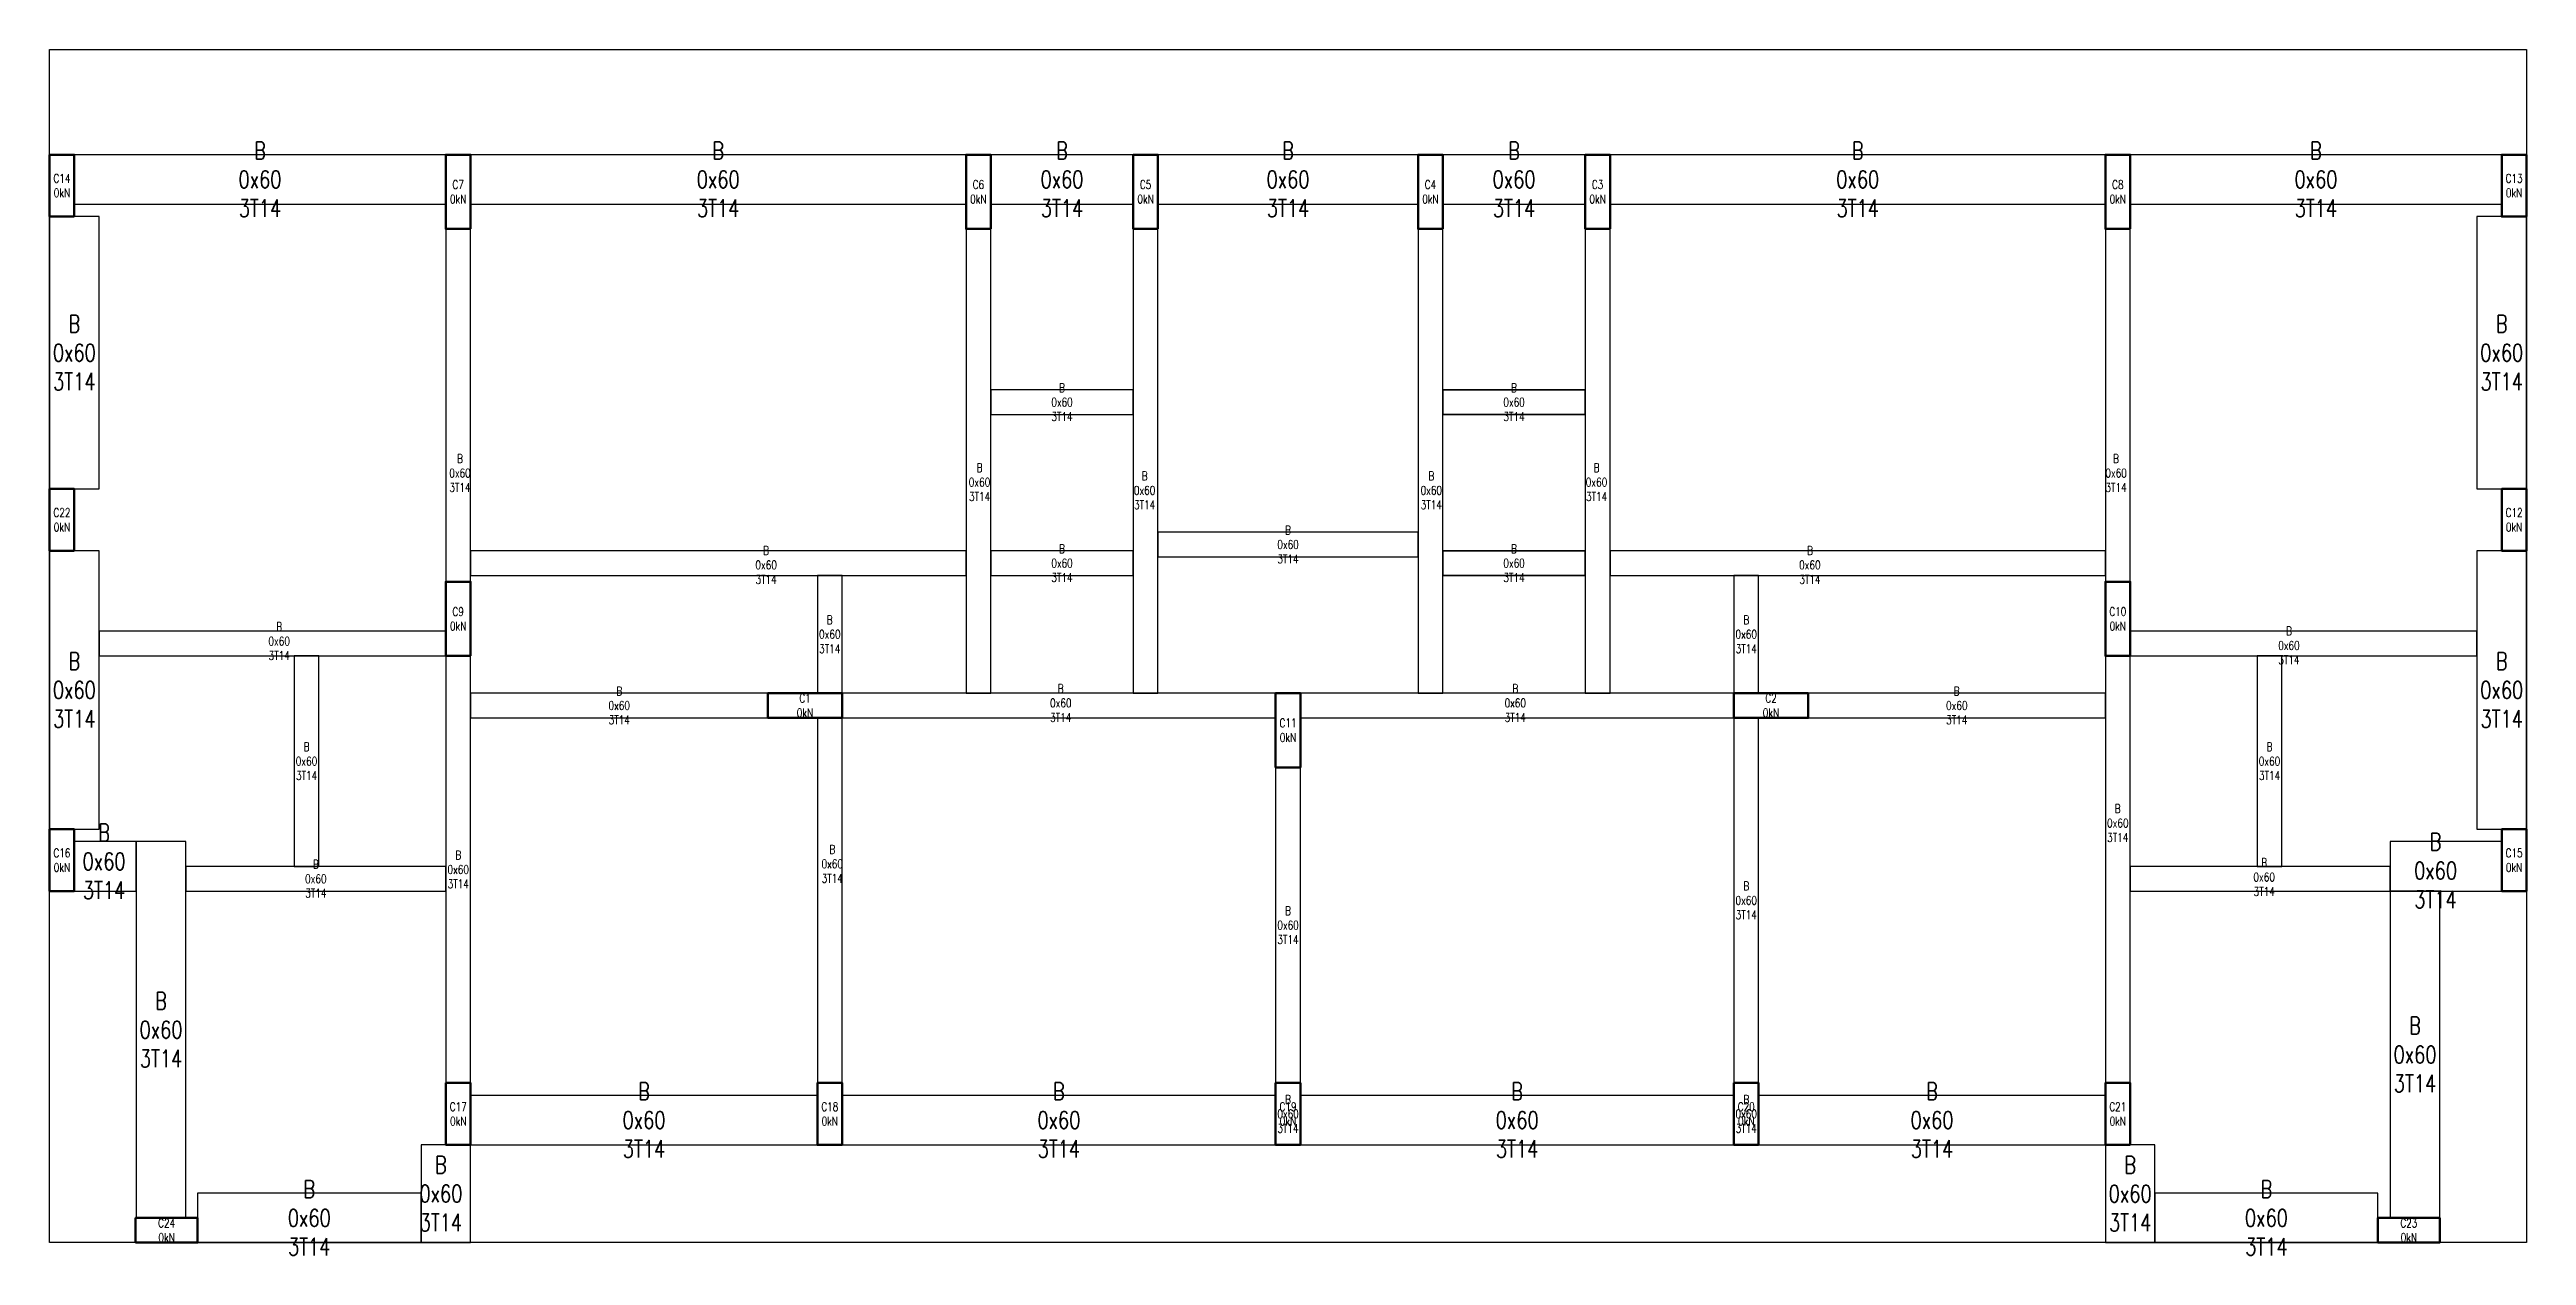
# Model space of a CAD drawing. Header units: metres. Extents: x 3812 to 5031, y 132 to 1341.
# Drawn here: x 4411.52 to 4431.52, y 732.21 to 741.95 of the extents above; entities that cross this region are included whole.
import ezdxf

# ---------------------------------------------------------------- set-up
doc = ezdxf.new("R2010")
doc.units = ezdxf.units.M
doc.header["$LTSCALE"] = 0.5
for name, color, linetype in [('S-DESIGN-BEAM', 7, 'Continuous'), ('S-DESIGN-COL', 7, 'Continuous'), ('S-DESIGN-TXT', 7, 'Continuous'), ('S-SLAB-OUT', 7, 'Continuous'), ('stairs', 7, 'Continuous')]:
    doc.layers.add(name, color=color, linetype=linetype)
doc.styles.get("Standard").update_dxf_attribs({"font": 'romans.shx', "width": 0.75})

msp = doc.modelspace()

# ---------------------------------------------------------------- texts
at = {"layer": 'S-DESIGN-TXT', "color": 7, "attachment_point": 5}
for insert, char_height in [((4413.224, 740.899), 0.14), ((4416.924, 740.899), 0.14), ((4419.7, 740.899), 0.14), ((4421.525, 740.899), 0.14), ((4423.35, 740.899), 0.14), ((4426.125, 740.899), 0.14), ((4429.825, 740.899), 0.14), ((4411.725, 739.499), 0.14), ((4431.325, 739.499), 0.14), ((4419.7, 739.099), 0.07), ((4423.35, 739.099), 0.07), ((4423.35, 739.099), 0.07), ((4414.839, 738.527), 0.07), ((4419.034, 738.453), 0.07), ((4424.016, 738.453), 0.07), ((4428.211, 738.527), 0.07), ((4420.367, 738.387), 0.07), ((4422.682, 738.387), 0.07), ((4421.525, 737.949), 0.07), ((4417.311, 737.784), 0.07), ((4419.7, 737.799), 0.07), ((4419.7, 737.799), 0.07), ((4423.35, 737.799), 0.07), ((4423.35, 737.799), 0.07), ((4425.739, 737.784), 0.07), ((4413.379, 737.169), 0.07), ((4417.825, 737.224), 0.07), ((4425.225, 737.224), 0.07), ((4429.607, 737.134), 0.07), ((4411.725, 736.774), 0.14), ((4431.325, 736.774), 0.14), ((4416.125, 736.649), 0.07), ((4419.69, 736.669), 0.07), ((4423.36, 736.669), 0.07), ((4426.925, 736.649), 0.07), ((4413.6, 736.199), 0.07), ((4429.45, 736.199), 0.07), ((4428.225, 735.699), 0.07), ((4411.965, 735.389), 0.14), ((4430.791, 735.315), 0.14), ((4413.675, 735.249), 0.07), ((4414.825, 735.324), 0.07), ((4417.845, 735.369), 0.07), ((4429.407, 735.263), 0.07), ((4425.225, 735.074), 0.07), ((4421.525, 734.874), 0.07), ((4412.425, 734.029), 0.14), ((4430.625, 733.829), 0.14), ((4416.325, 733.299), 0.14), ((4419.675, 733.299), 0.14), ((4423.375, 733.299), 0.14), ((4426.725, 733.299), 0.14), ((4421.525, 733.349), 0.07), ((4425.225, 733.349), 0.07), ((4414.685, 732.705), 0.14), ((4428.325, 732.704), 0.14), ((4413.622, 732.509), 0.14), ((4429.425, 732.509), 0.14)]:
    msp.add_mtext('B\\P0x60\\P3T14', dxfattribs=dict(at, insert=insert, char_height=char_height))
at = {"layer": 'S-DESIGN-TXT', "color": 1, "char_height": 0.07, "attachment_point": 5}
for s, insert in [('C14\\P0kN', (4411.625, 740.849)), ('C7\\P0kN', (4414.824, 740.799)), ('C6\\P0kN', (4419.025, 740.799)), ('C5\\P0kN', (4420.375, 740.799)), ('C4\\P0kN', (4422.675, 740.799)), ('C3\\P0kN', (4424.025, 740.799)), ('C8\\P0kN', (4428.225, 740.799)), ('C13\\P0kN', (4431.425, 740.849)), ('C22\\P0kN', (4411.625, 738.149)), ('C12\\P0kN', (4431.425, 738.149)), ('C9\\P0kN', (4414.824, 737.349)), ('C10\\P0kN', (4428.225, 737.349)), ('C1\\P0kN', (4417.625, 736.649)), ('C2\\P0kN', (4425.425, 736.649)), ('C11\\P0kN', (4421.525, 736.449)), ('C16\\P0kN', (4411.625, 735.399)), ('C15\\P0kN', (4431.425, 735.399)), ('C17\\P0kN', (4414.825, 733.349)), ('C18\\P0kN', (4417.825, 733.349)), ('C19\\P0kN', (4421.525, 733.349)), ('C20\\P0kN', (4425.225, 733.349)), ('C21\\P0kN', (4428.225, 733.349)), ('C24\\P0kN', (4412.47, 732.409)), ('C23\\P0kN', (4430.575, 732.409))]:
    msp.add_mtext(s, dxfattribs=dict(at, insert=insert))

# ---------------------------------------------------------------- linework, layer by layer
at = {"layer": 'S-DESIGN-BEAM', "color": 3, "linetype": 'Continuous', "transparency": 33554687}
for points in [[(4414.724, 741.099), (4411.725, 741.099), (4411.725, 740.699), (4414.724, 740.699)], [(4418.925, 741.099), (4414.924, 741.099), (4414.924, 740.699), (4418.925, 740.699)], [(4420.275, 741.099), (4419.125, 741.099), (4419.125, 740.699), (4420.275, 740.699)], [(4422.575, 741.099), (4420.475, 741.099), (4420.475, 740.699), (4422.575, 740.699)], [(4423.925, 741.099), (4422.775, 741.099), (4422.775, 740.699), (4423.925, 740.699)], [(4428.125, 741.099), (4424.125, 741.099), (4424.125, 740.699), (4428.125, 740.699)], [(4431.325, 741.099), (4428.325, 741.099), (4428.325, 740.699), (4431.325, 740.699)], [(4411.925, 740.599), (4411.525, 740.599), (4411.525, 738.399), (4411.925, 738.399)], [(4414.925, 740.499), (4414.725, 740.499), (4414.725, 737.799), (4414.725, 737.649), (4414.925, 737.649), (4414.925, 737.699), (4414.925, 737.899)], [(4419.125, 738.999), (4419.125, 739.199), (4419.125, 740.499), (4418.925, 740.499), (4418.925, 739.099), (4418.925, 737.899), (4418.925, 737.699), (4418.925, 736.749), (4419.125, 736.749), (4419.125, 737.699), (4419.125, 737.899)], [(4420.475, 739.099), (4420.475, 740.499), (4420.275, 740.499), (4420.275, 739.199), (4420.275, 738.999), (4420.275, 737.949), (4420.275, 737.899), (4420.275, 737.699), (4420.275, 736.749), (4420.475, 736.749), (4420.475, 737.799), (4420.475, 737.849), (4420.475, 738.049)], [(4422.775, 740.499), (4422.575, 740.499), (4422.575, 739.099), (4422.575, 738.049), (4422.575, 737.849), (4422.575, 737.799), (4422.575, 736.749), (4422.775, 736.749), (4422.775, 737.699), (4422.775, 737.899), (4422.775, 737.949), (4422.775, 738.999), (4422.775, 739.199)], [(4424.125, 740.499), (4423.925, 740.499), (4423.925, 739.199), (4423.925, 738.999), (4423.925, 737.899), (4423.925, 737.699), (4423.925, 736.749), (4424.125, 736.749), (4424.125, 737.699), (4424.125, 737.899), (4424.125, 739.099)], [(4428.325, 740.499), (4428.125, 740.499), (4428.125, 737.899), (4428.125, 737.699), (4428.125, 737.649), (4428.325, 737.649), (4428.325, 737.799)], [(4431.525, 740.599), (4431.125, 740.599), (4431.125, 738.399), (4431.525, 738.399)], [(4420.275, 739.199), (4419.125, 739.199), (4419.125, 738.999), (4420.275, 738.999)], [(4423.925, 739.199), (4422.775, 739.199), (4422.775, 738.999), (4423.925, 738.999)], [(4422.775, 738.999), (4422.775, 739.199), (4423.925, 739.199), (4423.925, 738.999)], [(4422.575, 738.049), (4420.475, 738.049), (4420.475, 737.849), (4422.575, 737.849)], [(4411.925, 737.899), (4411.525, 737.899), (4411.525, 735.649), (4411.925, 735.649)], [(4418.925, 737.899), (4417.825, 737.899), (4414.925, 737.899), (4414.925, 737.699), (4417.725, 737.699), (4417.925, 737.699), (4418.925, 737.699)], [(4420.275, 737.899), (4419.125, 737.899), (4419.125, 737.699), (4420.275, 737.699)], [(4420.275, 737.899), (4419.125, 737.899), (4419.125, 737.699), (4420.275, 737.699)], [(4423.925, 737.899), (4422.775, 737.899), (4422.775, 737.699), (4423.925, 737.699)], [(4422.775, 737.699), (4422.775, 737.899), (4423.925, 737.899), (4423.925, 737.699)], [(4428.125, 737.899), (4425.225, 737.899), (4424.125, 737.899), (4424.125, 737.699), (4425.125, 737.699), (4425.325, 737.699), (4428.125, 737.699)], [(4431.525, 737.899), (4431.125, 737.899), (4431.125, 735.649), (4431.525, 735.649)], [(4417.925, 737.699), (4417.725, 737.699), (4417.725, 736.749), (4417.925, 736.749)], [(4425.325, 737.699), (4425.125, 737.699), (4425.125, 736.749), (4425.325, 736.749)], [(4414.724, 737.249), (4413.6, 737.249), (4411.925, 737.249), (4411.925, 737.049), (4414.724, 737.049)], [(4431.125, 737.249), (4429.45, 737.249), (4428.325, 737.249), (4428.325, 737.049), (4429.35, 737.049), (4429.55, 737.049), (4431.125, 737.049)], [(4413.7, 737.049), (4413.5, 737.049), (4413.5, 735.349), (4413.7, 735.349)], [(4414.925, 737.049), (4414.725, 737.049), (4414.725, 733.599), (4414.925, 733.599)], [(4428.325, 735.149), (4428.325, 735.349), (4428.325, 736.649), (4428.325, 737.049), (4428.125, 737.049), (4428.125, 736.749), (4428.125, 736.549), (4428.125, 735.249), (4428.125, 733.599), (4428.325, 733.599)], [(4429.55, 737.049), (4429.35, 737.049), (4429.35, 735.349), (4429.55, 735.349)], [(4417.325, 736.749), (4414.925, 736.749), (4414.925, 736.549), (4417.325, 736.549)], [(4421.425, 736.749), (4420.475, 736.749), (4420.275, 736.749), (4419.125, 736.749), (4418.925, 736.749), (4417.925, 736.749), (4417.925, 736.549), (4419.025, 736.549), (4420.375, 736.549), (4421.425, 736.549)], [(4425.125, 736.749), (4424.125, 736.749), (4423.925, 736.749), (4422.775, 736.749), (4422.575, 736.749), (4421.625, 736.749), (4421.625, 736.549), (4422.675, 736.549), (4424.025, 736.549), (4425.125, 736.549)], [(4428.125, 736.749), (4425.725, 736.749), (4425.725, 736.549), (4428.125, 736.549)], [(4417.925, 736.549), (4417.925, 736.549), (4417.725, 736.549), (4417.725, 733.599), (4417.925, 733.599)], [(4425.325, 736.549), (4425.125, 736.549), (4425.125, 733.599), (4425.325, 733.599)], [(4421.625, 736.149), (4421.425, 736.149), (4421.425, 733.599), (4421.625, 733.599)], [(4412.225, 735.549), (4411.925, 735.549), (4411.725, 735.549), (4411.725, 735.149), (4412.225, 735.149)], [(4412.625, 735.549), (4412.225, 735.549), (4412.225, 732.509), (4412.625, 732.509)], [(4431.325, 735.549), (4430.425, 735.549), (4430.425, 735.349), (4430.425, 735.149), (4430.825, 735.149), (4431.325, 735.149)], [(4414.725, 735.349), (4412.625, 735.349), (4412.625, 735.149), (4414.725, 735.149)], [(4430.425, 735.349), (4429.55, 735.349), (4429.35, 735.349), (4428.325, 735.349), (4428.325, 735.149), (4429.45, 735.149), (4430.425, 735.149)], [(4430.825, 735.149), (4430.425, 735.149), (4430.425, 732.509), (4430.825, 732.509)], [(4417.725, 733.499), (4414.925, 733.499), (4414.925, 733.099), (4417.725, 733.099)], [(4421.425, 733.499), (4417.925, 733.499), (4417.925, 733.099), (4421.425, 733.099)], [(4421.425, 733.599), (4421.625, 733.599), (4421.625, 733.099), (4421.425, 733.099)], [(4425.125, 733.499), (4421.625, 733.499), (4421.625, 733.099), (4425.125, 733.099)], [(4425.125, 733.599), (4425.325, 733.599), (4425.325, 733.099), (4425.125, 733.099)], [(4428.125, 733.499), (4425.325, 733.499), (4425.325, 733.099), (4428.125, 733.099)], [(4414.925, 733.098), (4414.525, 733.1), (4414.525, 732.709), (4414.525, 732.309), (4414.925, 732.309)], [(4428.525, 733.099), (4428.125, 733.099), (4428.125, 732.309), (4428.525, 732.309)], [(4414.525, 732.709), (4412.72, 732.709), (4412.72, 732.309), (4414.525, 732.309)], [(4430.325, 732.709), (4428.525, 732.709), (4428.525, 732.309), (4430.325, 732.309)]]:
    msp.add_lwpolyline(points, close=True, dxfattribs=at)
at = {"layer": 'S-DESIGN-COL', "color": 4, "lineweight": 50, "transparency": 33554687}
for points in [[(4411.725, 740.599), (4411.525, 740.599), (4411.525, 741.099), (4411.725, 741.099)], [(4414.924, 740.499), (4414.724, 740.499), (4414.724, 741.099), (4414.924, 741.099)], [(4419.125, 740.499), (4418.925, 740.499), (4418.925, 741.099), (4419.125, 741.099)], [(4420.475, 740.499), (4420.275, 740.499), (4420.275, 741.099), (4420.475, 741.099)], [(4422.775, 740.499), (4422.575, 740.499), (4422.575, 741.099), (4422.775, 741.099)], [(4424.125, 740.499), (4423.925, 740.499), (4423.925, 741.099), (4424.125, 741.099)], [(4428.325, 740.499), (4428.125, 740.499), (4428.125, 741.099), (4428.325, 741.099)], [(4431.525, 740.599), (4431.325, 740.599), (4431.325, 741.099), (4431.525, 741.099)], [(4411.725, 737.899), (4411.525, 737.899), (4411.525, 738.399), (4411.725, 738.399)], [(4431.525, 737.899), (4431.325, 737.899), (4431.325, 738.399), (4431.525, 738.399)], [(4414.924, 737.049), (4414.724, 737.049), (4414.724, 737.649), (4414.924, 737.649)], [(4428.325, 737.049), (4428.125, 737.049), (4428.125, 737.649), (4428.325, 737.649)], [(4417.925, 736.749), (4417.925, 736.549), (4417.325, 736.549), (4417.325, 736.749)], [(4421.625, 736.149), (4421.425, 736.149), (4421.425, 736.749), (4421.625, 736.749)], [(4425.725, 736.749), (4425.725, 736.549), (4425.125, 736.549), (4425.125, 736.749)], [(4411.725, 735.149), (4411.525, 735.149), (4411.525, 735.649), (4411.725, 735.649)], [(4431.525, 735.149), (4431.325, 735.149), (4431.325, 735.649), (4431.525, 735.649)], [(4414.925, 733.099), (4414.725, 733.099), (4414.725, 733.599), (4414.925, 733.599)], [(4417.925, 733.099), (4417.725, 733.099), (4417.725, 733.599), (4417.925, 733.599)], [(4421.625, 733.099), (4421.425, 733.099), (4421.425, 733.599), (4421.625, 733.599)], [(4425.325, 733.099), (4425.125, 733.099), (4425.125, 733.599), (4425.325, 733.599)], [(4428.325, 733.099), (4428.125, 733.099), (4428.125, 733.599), (4428.325, 733.599)], [(4412.22, 732.309), (4412.22, 732.509), (4412.72, 732.509), (4412.72, 732.309)], [(4430.325, 732.309), (4430.325, 732.509), (4430.825, 732.509), (4430.825, 732.309)]]:
    msp.add_lwpolyline(points, close=True, dxfattribs=at)
at = {"layer": 'S-SLAB-OUT'}
msp.add_lwpolyline([(4411.525, 741.949), (4411.525, 741.949), (4431.525, 741.949), (4431.525, 741.949), (4431.525, 732.309), (4431.525, 732.309), (4411.525, 732.309), (4411.525, 732.309)], close=True, dxfattribs=at)
at = {"layer": 'stairs', "color": 7, "linetype": 'Continuous', "transparency": 33554687}
msp.add_line((4420.475, 737.849), (4422.575, 737.849), dxfattribs=at)

msp.set_redraw_order([(e.dxf.handle, doc.entitydb.next_handle()) for e in msp.query("TEXT MTEXT ATTDEF DIMENSION ARC_DIMENSION")])  # texts and dimensions are drawn at this point

doc.saveas('drawing.dxf')
